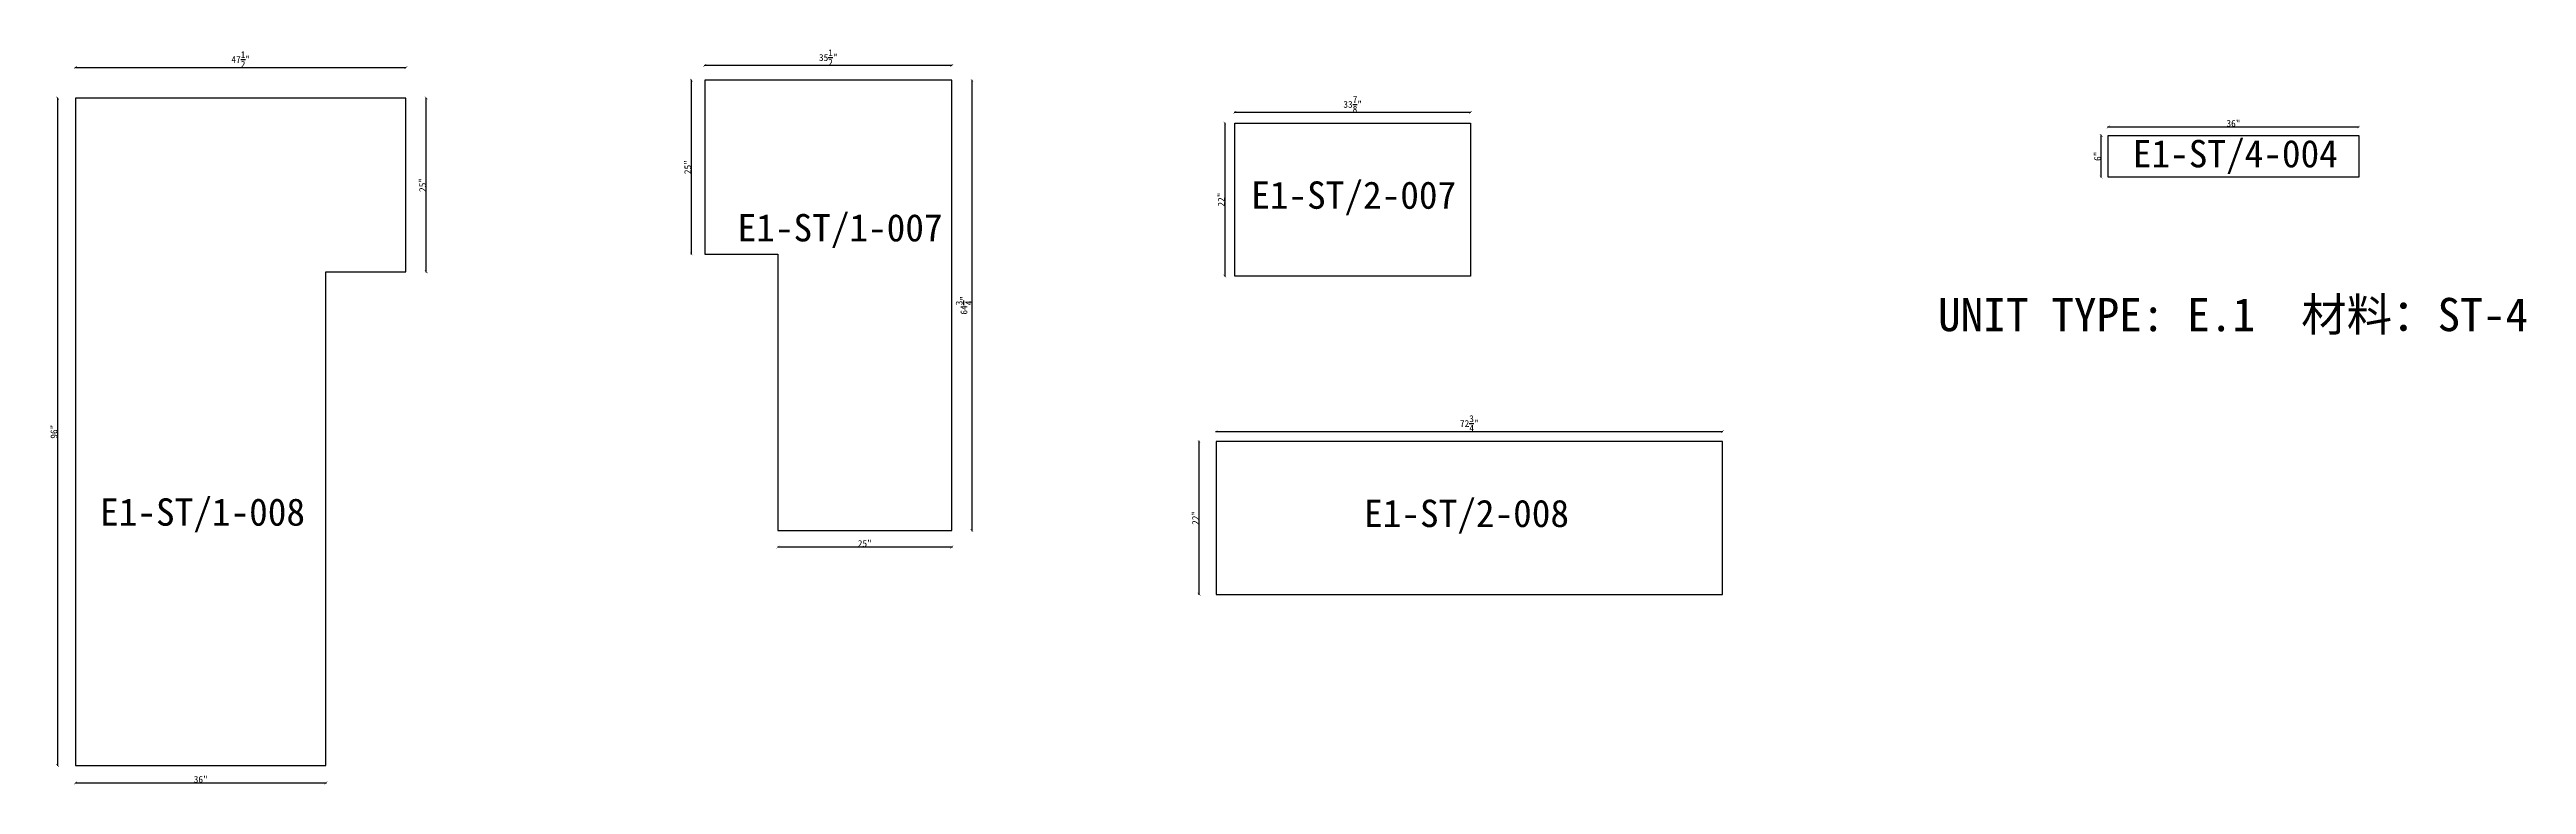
# Model space of a CAD drawing. Header units: millimetres. Extents: x -46962 to 137822, y -48342 to 2116.
# Drawn here: x 102308 to 111351, y -9416 to -6731 of the extents above; entities that cross this region are included whole.
import ezdxf
from ezdxf.enums import TextEntityAlignment as Align

# ---------------------------------------------------------------- set-up
doc = ezdxf.new("R2010")
doc.units = ezdxf.units.MM
doc.layers.add('COUNTERTOP_NUMBER', color=3, linetype='Continuous')
doc.layers.add('COUNTERTOPS', color=7, linetype='Continuous')
doc.styles.add('样式 1', font='')
doc.styles.get('样式 1').set_extended_font_data('NSimSun')
doc.dimstyles.new('副本 ISO-25', dxfattribs={"dimtxt": 25, "dimasz": 10, "dimexe": 1.5, "dimexo": 0.5, "dimtad": 1, "dimlfac": 0.03937, "dimlunit": 5, "dimtxsty": '样式 1', "dimblk": 'ARCHTICK', "dimcen": 2.5, "dimclrd": 256, "dimclrt": 1, "dimazin": 3, "dimtfac": 1, "dimtmove": 0, "dimatfit": 3, "dimfxlon": 1})

msp = doc.modelspace()

# ---------------------------------------------------------------- texts
at = {"style": '样式 1'}
for s, p in [('UNIT TYPE: E.1', (109202.355, -7760.212)), ('材料：ST-4', (110528.636, -7760.212))]:
    msp.add_text(s, height=121.5865, dxfattribs=at).set_placement(p)
at = {"layer": 'COUNTERTOP_NUMBER', "color": 3, "style": '样式 1'}
for s, p in [('E1-ST/4-004', (110288.056, -7111.624)), ('E1-ST/2-007', (107069.18, -7262.995)), ('E1-ST/1-007', (105193.987, -7382.215)), ('E1-ST/1-008', (102866.471, -8420.922)), ('E1-ST/2-008', (107481.283, -8425.891))]:
    msp.add_text(s, height=100, dxfattribs=at).set_placement(p, align=Align.MIDDLE_CENTER)

# ---------------------------------------------------------------- blocks, each defined once
blk = doc.blocks.new('_ArchTick')
at = {"color": 0, "linetype": 'ByBlock', "const_width": 0.15}
blk.add_lwpolyline([(-0.5, -0.5), (0.5, 0.5)], dxfattribs=at)
blk = doc.blocks.new('*D1651')
at = {"color": 0, "lineweight": -2, "transparency": 16777216}
for p, q in [((104700, -6790.4), (104700, -6787.9)), ((105601.7, -6790.4), (105601.7, -6787.9))]:
    blk.add_line(p, q, dxfattribs=at)
at = {"lineweight": -2, "transparency": 16777216}
blk.add_line((105601.7, -6789.4), (104700, -6789.4), dxfattribs=at)
at = {"layer": 'Defpoints', "color": 0, "transparency": 16777216}
for p in [(104700, -6789.4), (104700, -6843.4), (105601.7, -6843.4)]:
    blk.add_point(p, dxfattribs=at)
at = {"lineweight": -2, "transparency": 16777216, "xscale": 10, "yscale": 10, "zscale": 10, "rotation": 180}
blk.add_blockref('_ArchTick', (104700, -6789.4), dxfattribs=at)
at = {"lineweight": -2, "transparency": 16777216, "xscale": 10, "yscale": 10, "zscale": 10}
blk.add_blockref('_ArchTick', (105601.7, -6789.4), dxfattribs=at)
at = {"color": 1, "transparency": 16777216, "insert": (105150.8, -6760.4), "char_height": 25, "attachment_point": 5, "style": '样式 1'}
blk.add_mtext('\\A1;35{\\H1x;\\S1/2;}"', dxfattribs=at)
blk = doc.blocks.new('*D1652')
at = {"color": 0, "lineweight": -2, "transparency": 16777216}
for p, q in [((105674.1, -6843.4), (105676.6, -6843.4)), ((105674.1, -8488), (105676.6, -8488))]:
    blk.add_line(p, q, dxfattribs=at)
at = {"lineweight": -2, "transparency": 16777216}
blk.add_line((105675.1, -6843.4), (105675.1, -8488), dxfattribs=at)
at = {"layer": 'Defpoints', "color": 0, "transparency": 16777216}
for p in [(105601.7, -6843.4), (105601.7, -8488), (105675.1, -8488)]:
    blk.add_point(p, dxfattribs=at)
at = {"lineweight": -2, "transparency": 16777216, "xscale": 10, "yscale": 10, "zscale": 10}
for p, rotation in [((105675.1, -6843.4), 90), ((105675.1, -8488), 270)]:
    blk.add_blockref('_ArchTick', p, dxfattribs=dict(at, rotation=rotation))
at = {"color": 1, "transparency": 16777216, "insert": (105646, -7665.7), "char_height": 25, "attachment_point": 5, "rotation": 90, "style": '样式 1'}
blk.add_mtext('\\A1;64{\\H1x;\\S3/4;}"', dxfattribs=at)
blk = doc.blocks.new('*D1653')
at = {"color": 0, "lineweight": -2, "transparency": 16777216}
for p, q in [((104966.7, -8548.3), (104966.7, -8550.8)), ((105601.7, -8548.3), (105601.7, -8550.8))]:
    blk.add_line(p, q, dxfattribs=at)
at = {"lineweight": -2, "transparency": 16777216}
blk.add_line((105601.7, -8549.3), (104966.7, -8549.3), dxfattribs=at)
at = {"layer": 'Defpoints', "color": 0, "transparency": 16777216}
for p in [(104966.7, -8488), (105601.7, -8488), (104966.7, -8549.3)]:
    blk.add_point(p, dxfattribs=at)
at = {"lineweight": -2, "transparency": 16777216, "xscale": 10, "yscale": 10, "zscale": 10, "rotation": 180}
blk.add_blockref('_ArchTick', (104966.7, -8549.3), dxfattribs=at)
at = {"lineweight": -2, "transparency": 16777216, "xscale": 10, "yscale": 10, "zscale": 10}
blk.add_blockref('_ArchTick', (105601.7, -8549.3), dxfattribs=at)
at = {"color": 1, "transparency": 16777216, "insert": (105284.2, -8536.2), "char_height": 25, "attachment_point": 5, "style": '样式 1'}
blk.add_mtext('\\A1;25"', dxfattribs=at)
blk = doc.blocks.new('*D1654')
at = {"color": 0, "lineweight": -2, "transparency": 16777216}
for p, q in [((104651.9, -6843.4), (104649.4, -6843.4)), ((104651.9, -7478.4), (104649.4, -7478.4))]:
    blk.add_line(p, q, dxfattribs=at)
at = {"lineweight": -2, "transparency": 16777216}
blk.add_line((104650.9, -7478.4), (104650.9, -6843.4), dxfattribs=at)
at = {"layer": 'Defpoints', "color": 0, "transparency": 16777216}
for p in [(104650.9, -6843.4), (104700, -6843.4), (104700, -7478.4)]:
    blk.add_point(p, dxfattribs=at)
at = {"lineweight": -2, "transparency": 16777216, "xscale": 10, "yscale": 10, "zscale": 10}
for p, rotation in [((104650.9, -6843.4), 90), ((104650.9, -7478.4), 270)]:
    blk.add_blockref('_ArchTick', p, dxfattribs=dict(at, rotation=rotation))
at = {"color": 1, "transparency": 16777216, "insert": (104637.8, -7160.9), "char_height": 25, "attachment_point": 5, "rotation": 90, "style": '样式 1'}
blk.add_mtext('\\A1;25"', dxfattribs=at)
blk = doc.blocks.new('*D1655')
at = {"color": 0, "lineweight": -2, "transparency": 16777216}
for p, q in [((102402.5, -6797.6), (102402.5, -6795.1)), ((103609, -6797.6), (103609, -6795.1))]:
    blk.add_line(p, q, dxfattribs=at)
at = {"lineweight": -2, "transparency": 16777216}
blk.add_line((102402.5, -6796.6), (103609, -6796.6), dxfattribs=at)
at = {"layer": 'Defpoints', "color": 0, "transparency": 16777216}
for p in [(103609, -6796.6), (102402.5, -6908.4), (103609, -6908.4)]:
    blk.add_point(p, dxfattribs=at)
at = {"lineweight": -2, "transparency": 16777216, "xscale": 10, "yscale": 10, "zscale": 10, "rotation": 180}
blk.add_blockref('_ArchTick', (102402.5, -6796.6), dxfattribs=at)
at = {"lineweight": -2, "transparency": 16777216, "xscale": 10, "yscale": 10, "zscale": 10}
blk.add_blockref('_ArchTick', (103609, -6796.6), dxfattribs=at)
at = {"color": 1, "transparency": 16777216, "insert": (103005.7, -6767.6), "char_height": 25, "attachment_point": 5, "style": '样式 1'}
blk.add_mtext('\\A1;47{\\H1x;\\S1/2;}"', dxfattribs=at)
blk = doc.blocks.new('*D1656')
at = {"color": 0, "lineweight": -2, "transparency": 16777216}
for p, q in [((102338.2, -6908.4), (102335.7, -6908.4)), ((102338.2, -9346.8), (102335.7, -9346.8))]:
    blk.add_line(p, q, dxfattribs=at)
at = {"lineweight": -2, "transparency": 16777216}
blk.add_line((102337.2, -6908.4), (102337.2, -9346.8), dxfattribs=at)
at = {"layer": 'Defpoints', "color": 0, "transparency": 16777216}
for p in [(102402.5, -6908.4), (102337.2, -9346.8), (102402.5, -9346.8)]:
    blk.add_point(p, dxfattribs=at)
at = {"lineweight": -2, "transparency": 16777216, "xscale": 10, "yscale": 10, "zscale": 10}
for p, rotation in [((102337.2, -6908.4), 90), ((102337.2, -9346.8), 270)]:
    blk.add_blockref('_ArchTick', p, dxfattribs=dict(at, rotation=rotation))
at = {"color": 1, "transparency": 16777216, "insert": (102324.1, -8127.6), "char_height": 25, "attachment_point": 5, "rotation": 90, "style": '样式 1'}
blk.add_mtext('\\A1;96"', dxfattribs=at)
blk = doc.blocks.new('*D1657')
at = {"color": 0, "lineweight": -2, "transparency": 16777216}
for p, q in [((102402.5, -9409.9), (102402.5, -9412.4)), ((103316.9, -9409.9), (103316.9, -9412.4))]:
    blk.add_line(p, q, dxfattribs=at)
at = {"lineweight": -2, "transparency": 16777216}
blk.add_line((102402.5, -9410.9), (103316.9, -9410.9), dxfattribs=at)
at = {"layer": 'Defpoints', "color": 0, "transparency": 16777216}
for p in [(102402.5, -9346.8), (103316.9, -9346.8), (103316.9, -9410.9)]:
    blk.add_point(p, dxfattribs=at)
at = {"lineweight": -2, "transparency": 16777216, "xscale": 10, "yscale": 10, "zscale": 10, "rotation": 180}
blk.add_blockref('_ArchTick', (102402.5, -9410.9), dxfattribs=at)
at = {"lineweight": -2, "transparency": 16777216, "xscale": 10, "yscale": 10, "zscale": 10}
blk.add_blockref('_ArchTick', (103316.9, -9410.9), dxfattribs=at)
at = {"color": 1, "transparency": 16777216, "insert": (102859.7, -9397.8), "char_height": 25, "attachment_point": 5, "style": '样式 1'}
blk.add_mtext('\\A1;36"', dxfattribs=at)
blk = doc.blocks.new('*D1658')
at = {"color": 0, "lineweight": -2, "transparency": 16777216}
for p, q in [((103682, -6908.4), (103684.5, -6908.4)), ((103682, -7543.4), (103684.5, -7543.4))]:
    blk.add_line(p, q, dxfattribs=at)
at = {"lineweight": -2, "transparency": 16777216}
blk.add_line((103683, -7543.4), (103683, -6908.4), dxfattribs=at)
at = {"layer": 'Defpoints', "color": 0, "transparency": 16777216}
for p in [(103609, -6908.4), (103683, -6908.4), (103609, -7543.4)]:
    blk.add_point(p, dxfattribs=at)
at = {"lineweight": -2, "transparency": 16777216, "xscale": 10, "yscale": 10, "zscale": 10}
for p, rotation in [((103683, -6908.4), 90), ((103683, -7543.4), 270)]:
    blk.add_blockref('_ArchTick', p, dxfattribs=dict(at, rotation=rotation))
at = {"color": 1, "transparency": 16777216, "insert": (103669.8, -7225.9), "char_height": 25, "attachment_point": 5, "rotation": 90, "style": '样式 1'}
blk.add_mtext('\\A1;25"', dxfattribs=at)
blk = doc.blocks.new('*D1659')
at = {"color": 0, "lineweight": -2, "transparency": 16777216}
for p, q in [((106635.2, -6961.6), (106635.2, -6959.1)), ((107495.6, -6961.6), (107495.6, -6959.1))]:
    blk.add_line(p, q, dxfattribs=at)
at = {"lineweight": -2, "transparency": 16777216}
blk.add_line((106635.2, -6960.6), (107495.6, -6960.6), dxfattribs=at)
at = {"layer": 'Defpoints', "color": 0, "transparency": 16777216}
for p in [(107495.6, -6960.6), (106635.2, -7000), (107495.6, -7000)]:
    blk.add_point(p, dxfattribs=at)
at = {"lineweight": -2, "transparency": 16777216, "xscale": 10, "yscale": 10, "zscale": 10, "rotation": 180}
blk.add_blockref('_ArchTick', (106635.2, -6960.6), dxfattribs=at)
at = {"lineweight": -2, "transparency": 16777216, "xscale": 10, "yscale": 10, "zscale": 10}
blk.add_blockref('_ArchTick', (107495.6, -6960.6), dxfattribs=at)
at = {"color": 1, "transparency": 16777216, "insert": (107065.4, -6931.5), "char_height": 25, "attachment_point": 5, "style": '样式 1'}
blk.add_mtext('\\A1;33{\\H1x;\\S7/8;}"', dxfattribs=at)
blk = doc.blocks.new('*D1660')
at = {"color": 0, "lineweight": -2, "transparency": 16777216}
for p, q in [((106599.5, -7000), (106597, -7000)), ((106599.5, -7558.8), (106597, -7558.8))]:
    blk.add_line(p, q, dxfattribs=at)
at = {"lineweight": -2, "transparency": 16777216}
blk.add_line((106598.5, -7000), (106598.5, -7558.8), dxfattribs=at)
at = {"layer": 'Defpoints', "color": 0, "transparency": 16777216}
for p in [(106635.2, -7000), (106598.5, -7558.8), (106635.2, -7558.8)]:
    blk.add_point(p, dxfattribs=at)
at = {"lineweight": -2, "transparency": 16777216, "xscale": 10, "yscale": 10, "zscale": 10}
for p, rotation in [((106598.5, -7000), 90), ((106598.5, -7558.8), 270)]:
    blk.add_blockref('_ArchTick', p, dxfattribs=dict(at, rotation=rotation))
at = {"color": 1, "transparency": 16777216, "insert": (106585.4, -7279.4), "char_height": 25, "attachment_point": 5, "rotation": 90, "style": '样式 1'}
blk.add_mtext('\\A1;22"', dxfattribs=at)
blk = doc.blocks.new('*D1661')
at = {"color": 0, "lineweight": -2, "transparency": 16777216}
for p, q in [((106567.3, -8127.5), (106567.3, -8125)), ((108415.1, -8127.5), (108415.1, -8125))]:
    blk.add_line(p, q, dxfattribs=at)
at = {"lineweight": -2, "transparency": 16777216}
blk.add_line((106567.3, -8126.5), (108415.1, -8126.5), dxfattribs=at)
at = {"layer": 'Defpoints', "color": 0, "transparency": 16777216}
for p in [(108415.1, -8126.5), (106567.3, -8162.9), (108415.1, -8162.9)]:
    blk.add_point(p, dxfattribs=at)
at = {"lineweight": -2, "transparency": 16777216, "xscale": 10, "yscale": 10, "zscale": 10, "rotation": 180}
blk.add_blockref('_ArchTick', (106567.3, -8126.5), dxfattribs=at)
at = {"lineweight": -2, "transparency": 16777216, "xscale": 10, "yscale": 10, "zscale": 10}
blk.add_blockref('_ArchTick', (108415.1, -8126.5), dxfattribs=at)
at = {"color": 1, "transparency": 16777216, "insert": (107491.2, -8097.4), "char_height": 25, "attachment_point": 5, "style": '样式 1'}
blk.add_mtext('\\A1;72{\\H1x;\\S3/4;}"', dxfattribs=at)
blk = doc.blocks.new('*D1662')
at = {"color": 0, "lineweight": -2, "transparency": 16777216}
for p, q in [((106505.6, -8162.9), (106503.1, -8162.9)), ((106505.6, -8721.7), (106503.1, -8721.7))]:
    blk.add_line(p, q, dxfattribs=at)
at = {"lineweight": -2, "transparency": 16777216}
blk.add_line((106504.6, -8721.7), (106504.6, -8162.9), dxfattribs=at)
at = {"layer": 'Defpoints', "color": 0, "transparency": 16777216}
for p in [(106504.6, -8162.9), (106567.3, -8162.9), (106567.3, -8721.7)]:
    blk.add_point(p, dxfattribs=at)
at = {"lineweight": -2, "transparency": 16777216, "xscale": 10, "yscale": 10, "zscale": 10}
for p, rotation in [((106504.6, -8162.9), 90), ((106504.6, -8721.7), 270)]:
    blk.add_blockref('_ArchTick', p, dxfattribs=dict(at, rotation=rotation))
at = {"color": 1, "transparency": 16777216, "insert": (106491.5, -8442.3), "char_height": 25, "attachment_point": 5, "rotation": 90, "style": '样式 1'}
blk.add_mtext('\\A1;22"', dxfattribs=at)
blk = doc.blocks.new('*D1663')
at = {"color": 0, "lineweight": -2, "transparency": 16777216}
for p, q in [((109824, -7015.2), (109824, -7012.7)), ((110738.4, -7015.2), (110738.4, -7012.7))]:
    blk.add_line(p, q, dxfattribs=at)
at = {"lineweight": -2, "transparency": 16777216}
blk.add_line((109824, -7014.2), (110738.4, -7014.2), dxfattribs=at)
at = {"layer": 'Defpoints', "color": 0, "transparency": 16777216}
for p in [(109824, -7045.1), (110738.4, -7014.2), (110738.4, -7045.1)]:
    blk.add_point(p, dxfattribs=at)
at = {"lineweight": -2, "transparency": 16777216, "xscale": 10, "yscale": 10, "zscale": 10, "rotation": 180}
blk.add_blockref('_ArchTick', (109824, -7014.2), dxfattribs=at)
at = {"lineweight": -2, "transparency": 16777216, "xscale": 10, "yscale": 10, "zscale": 10}
blk.add_blockref('_ArchTick', (110738.4, -7014.2), dxfattribs=at)
at = {"color": 1, "transparency": 16777216, "insert": (110281.2, -7001.1), "char_height": 25, "attachment_point": 5, "style": '样式 1'}
blk.add_mtext('\\A1;36"', dxfattribs=at)
blk = doc.blocks.new('*D1664')
at = {"color": 0, "lineweight": -2, "transparency": 16777216}
for p, q in [((109799.2, -7045.1), (109796.7, -7045.1)), ((109799.2, -7197.5), (109796.7, -7197.5))]:
    blk.add_line(p, q, dxfattribs=at)
at = {"lineweight": -2, "transparency": 16777216}
blk.add_line((109798.2, -7197.5), (109798.2, -7045.1), dxfattribs=at)
at = {"layer": 'Defpoints', "color": 0, "transparency": 16777216}
for p in [(109798.2, -7045.1), (109824, -7045.1), (109824, -7197.5)]:
    blk.add_point(p, dxfattribs=at)
at = {"lineweight": -2, "transparency": 16777216, "xscale": 10, "yscale": 10, "zscale": 10}
for p, rotation in [((109798.2, -7045.1), 90), ((109798.2, -7197.5), 270)]:
    blk.add_blockref('_ArchTick', p, dxfattribs=dict(at, rotation=rotation))
at = {"color": 1, "transparency": 16777216, "insert": (109785.1, -7121.3), "char_height": 25, "attachment_point": 5, "rotation": 90, "style": '样式 1'}
blk.add_mtext('\\A1;6"', dxfattribs=at)

# ---------------------------------------------------------------- dimensions: what is measured, and where the dimension line sits
for base, p1, p2, picture, middle in [((103608.961, -6796.631), (102402.461, -6908.353), (103608.961, -6908.353), '*D1655', (103005.711, -6767.607)), ((104699.978, -6789.424), (105601.678, -6843.396), (104699.978, -6843.396), '*D1651', (105150.828, -6760.4)), ((107495.596, -6960.599), (106635.171, -7000.026), (107495.596, -7000.026), '*D1659', (107065.383, -6931.506)), ((110738.446, -7014.219), (109824.046, -7045.055), (110738.446, -7045.055), '*D1663', (110281.246, -7001.094)), ((108415.124, -8126.462), (106567.274, -8162.922), (108415.124, -8162.922), '*D1661', (107491.199, -8097.369)), ((104966.678, -8549.302), (105601.678, -8488.046), (104966.678, -8488.046), '*D1653', (105284.178, -8536.177)), ((103316.861, -9410.945), (102402.461, -9346.753), (103316.861, -9346.753), '*D1657', (102859.661, -9397.82))]:
    dim = msp.add_linear_dim(base=base, p1=p1, p2=p2, dimstyle='副本 ISO-25')
    dim.commit()
    dim.dimension.update_dxf_attribs({"geometry": picture, "text_midpoint": middle})
for base, p1, p2, picture, middle in [((104650.933, -6843.396), (104699.978, -7478.396), (104699.978, -6843.396), '*D1654', (104637.808, -7160.896)), ((105675.118, -8488.046), (105601.678, -6843.396), (105601.678, -8488.046), '*D1652', (105646.025, -7665.721)), ((102337.229, -9346.753), (102402.461, -6908.353), (102402.461, -9346.753), '*D1656', (102324.104, -8127.553)), ((103682.965, -6908.353), (103608.961, -7543.353), (103608.961, -6908.353), '*D1658', (103669.84, -7225.853)), ((106598.525, -7558.826), (106635.171, -7000.026), (106635.171, -7558.826), '*D1660', (106585.4, -7279.426)), ((109798.212, -7045.055), (109824.046, -7197.455), (109824.046, -7045.055), '*D1664', (109785.087, -7121.255)), ((106504.603, -8162.922), (106567.274, -8721.722), (106567.274, -8162.922), '*D1662', (106491.478, -8442.322))]:
    dim = msp.add_linear_dim(base=base, p1=p1, p2=p2, angle=90, dimstyle='副本 ISO-25')
    dim.commit()
    dim.dimension.update_dxf_attribs({"geometry": picture, "text_midpoint": middle})

# ---------------------------------------------------------------- linework, layer by layer
at = {"layer": 'COUNTERTOPS'}
for points in [[(105601.678, -6843.396), (104699.978, -6843.396), (104699.978, -7478.396), (104966.678, -7478.396), (104966.678, -8488.046), (105601.678, -8488.046)], [(103316.861, -7543.353), (103608.961, -7543.353), (103608.961, -6908.353), (102402.461, -6908.353), (102402.461, -9346.753), (103316.861, -9346.753)], [(106635.171, -7000.026), (107495.596, -7000.026), (107495.596, -7558.826), (106635.171, -7558.826)], [(109824.046, -7045.055), (110738.446, -7045.055), (110738.446, -7197.455), (109824.046, -7197.455)], [(108415.124, -8162.922), (106567.274, -8162.922), (106567.274, -8721.722), (108415.124, -8721.722)]]:
    msp.add_lwpolyline(points, close=True, dxfattribs=at)

msp.set_redraw_order([(e.dxf.handle, doc.entitydb.next_handle()) for e in msp.query("TEXT MTEXT ATTDEF DIMENSION ARC_DIMENSION")])  # texts and dimensions are drawn at this point

doc.saveas('drawing.dxf')
